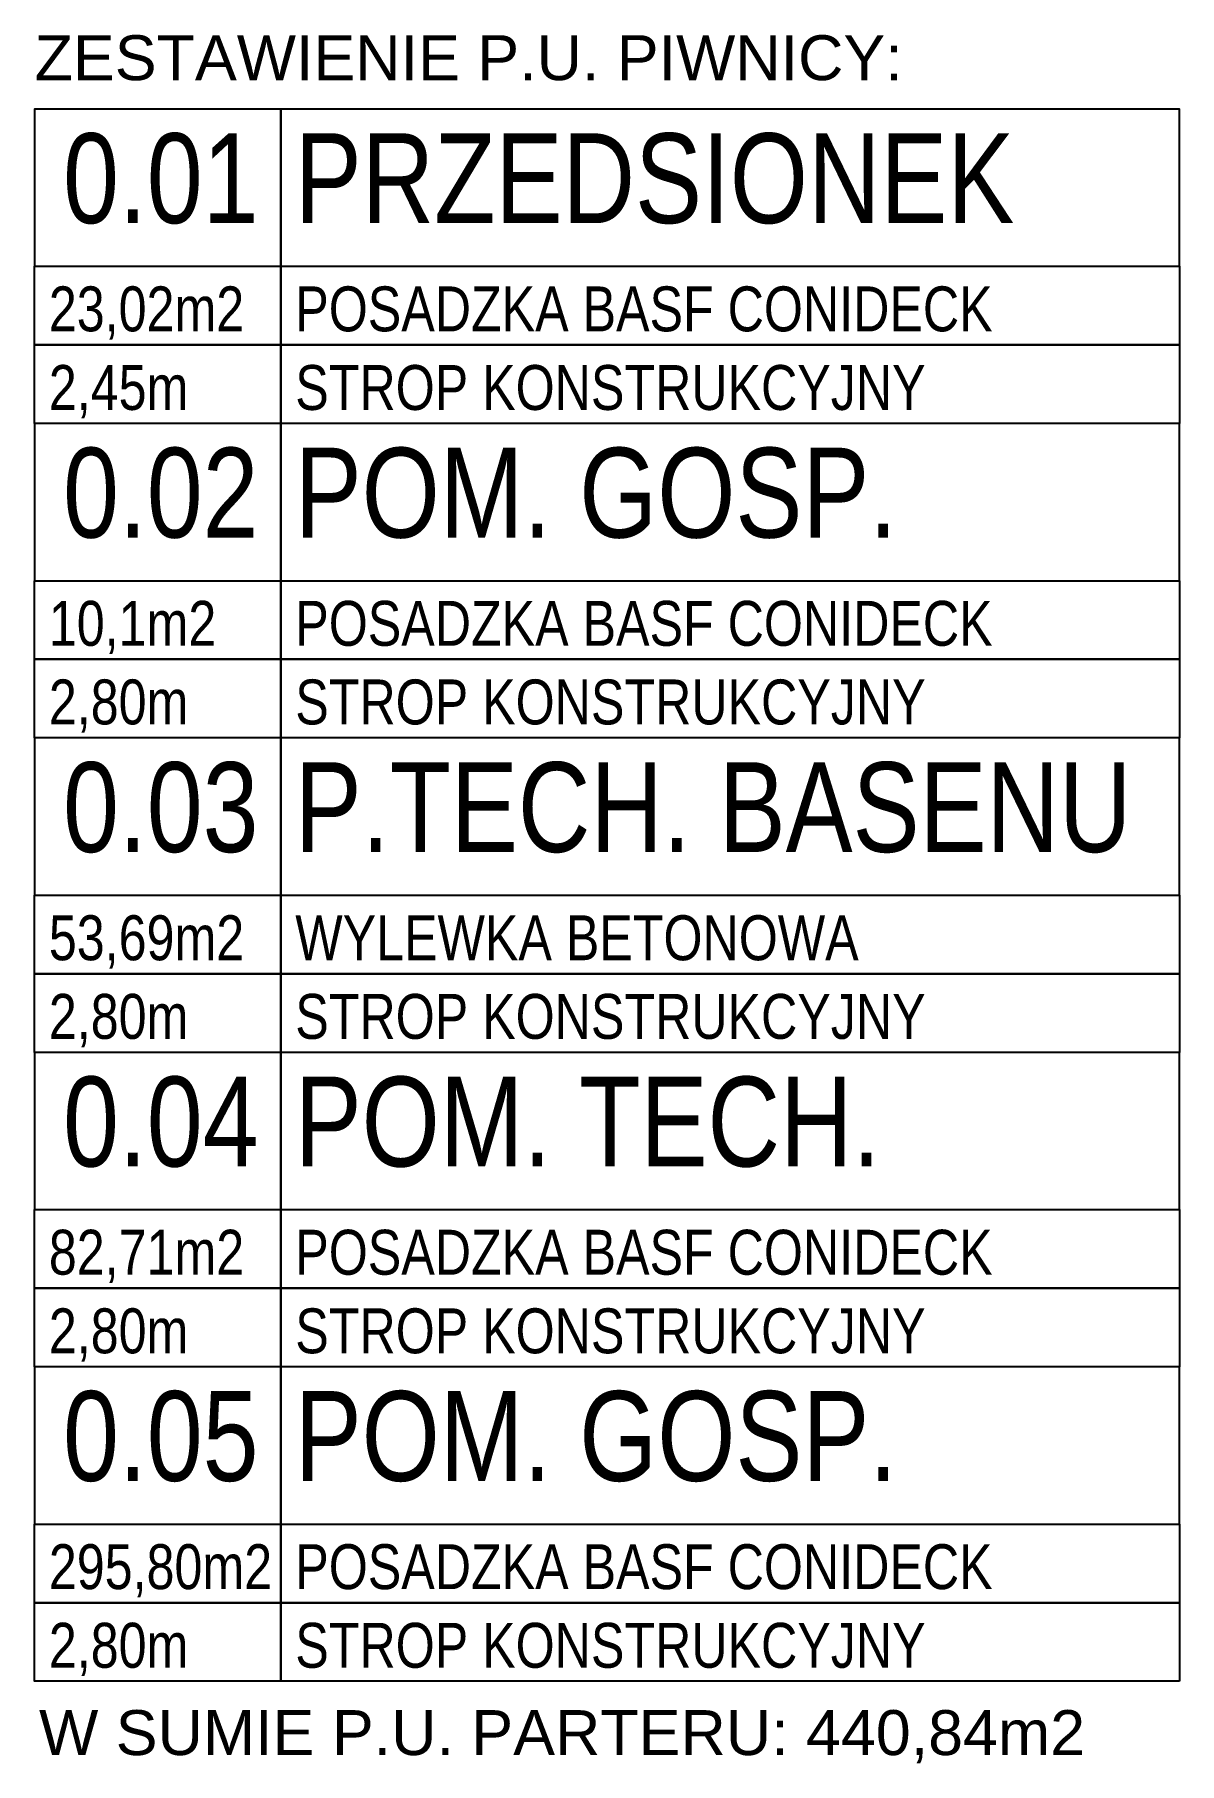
# Model space of a CAD drawing. Header units: millimetres. Extents: x 58205 to 122423, y 1055 to 94479.
# Drawn here: x 67105 to 67564, y 3810 to 4503 of the extents above; entities that cross this region are included whole.
import ezdxf

# ---------------------------------------------------------------- set-up
doc = ezdxf.new("R2010")
doc.units = ezdxf.units.MM
doc.layers.add('+48_OPISY_POM', color=3, linetype='Continuous')
doc.layers.add('OPISY_POMIESZCZEŃ', color=3, linetype='Continuous')
doc.styles.get("Standard").update_dxf_attribs({"font": 'ARIAL.TTF'})
doc.styles.add('WRP_ARIAL', font='ARIAL.TTF', dxfattribs={"width": 0.8})

msp = doc.modelspace()

# ---------------------------------------------------------------- texts
at = {"layer": '+48_OPISY_POM', "char_height": 18, "attachment_point": 1}
for s, insert, width in [('{\\fArial|b0|i0|c238|p34;ZESTAWIENIE P.U. PIWNICY:}', (67104.885, 4502.483), 18081.21238), ('W SUMIE P.U. PARTERU: 440,84m2', (67106.678, 3831.349), 9040.60619)]:
    msp.add_mtext(s, dxfattribs=dict(at, insert=insert, width=width))

# ---------------------------------------------------------------- blocks, each defined once
blk = doc.blocks.new('metka')
at = {"layer": 'OPISY_POMIESZCZEŃ', "ltscale": 5}
for points in [[(0, -35), (200, -35), (200, 0), (0, 0)], [(200, -52.5), (0, -52.5), (0, -35), (200, -35)], [(200, -70), (0, -70), (0, -52.5), (200, -52.5)]]:
    blk.add_lwpolyline(points, close=True, dxfattribs=at)
at = {"layer": 'OPISY_POMIESZCZEŃ', "color": 3, "ltscale": 5, "style": 'WRP_ARIAL', "width": 0.8}
blk.add_attdef('NAZWA', (3.06, -25.4), '', height=20, dxfattribs=at)
at = {"layer": 'OPISY_POMIESZCZEŃ', "ltscale": 5, "style": 'WRP_ARIAL', "width": 0.8}
for tag, p in [('POSADZKA', (3.18, -49.49)), ('SUFIT', (3.18, -66.99))]:
    blk.add_attdef(tag, p, '', height=10, dxfattribs=at)
blk = doc.blocks.new('OPISY_POM_METKA')
at = {"layer": '+48_OPISY_POM', "ltscale": 5}
for points in [[(0, -70), (109.71, -70), (109.71, 0), (0, 0)], [(109.71, -105), (0, -105), (0, -70), (109.71, -70)]]:
    blk.add_lwpolyline(points, close=True, dxfattribs=at)
at = {"layer": '+48_OPISY_POM'}
blk.add_lwpolyline([(109.71, -140), (0, -140), (0, -105), (109.71, -105)], close=True, dxfattribs=at)
at = {"layer": '+48_OPISY_POM', "ltscale": 5, "style": 'WRP_ARIAL', "width": 0.8}
for tag, p, height in [('NRPOM', (25.76, -50.8), 40), ('POW', (6.35, -98.98), 20)]:
    blk.add_attdef(tag, p, '', height=height, dxfattribs=at)
at = {"layer": '+48_OPISY_POM', "style": 'WRP_ARIAL', "width": 0.8}
blk.add_attdef('H', (6.35, -133.98), '', height=20, dxfattribs=at)

# ---------------------------------------------------------------- block references
at = {"layer": '+48_OPISY_POM'}
ref = msp.add_blockref('OPISY_POM_METKA', (67104.885, 4472.917), dxfattribs=dict(at, xscale=0.8999999999941792, yscale=0.8999999999996362, zscale=0.8999999999996874))
ref.add_attrib('H', '2,45m', (67110.603, 4352.34), dxfattribs={"height": 18, "style": 'WRP_ARIAL', "width": 0.8})
ref.add_attrib('NRPOM', '0.01', (67116.309, 4427.197), dxfattribs={"ltscale": 5, "height": 36, "style": 'WRP_ARIAL', "width": 0.8})
ref.add_attrib('POW', '23,02m2', (67110.603, 4383.84), dxfattribs={"ltscale": 5, "height": 18, "style": 'WRP_ARIAL', "width": 0.8})
at = {"layer": '+48_OPISY_POM', "xscale": 1.80000000000291}
for p, yscale, zscale, values in [((67203.623, 4472.917), 1.799999999999272, 1.799999999999613, {'NAZWA': 'PRZEDSIONEK', 'POSADZKA': 'POSADZKA BASF CONIDECK', 'SUFIT': 'STROP KONSTRUKCYJNY'}), ((67203.623, 4346.917), 1.799999999999272, 1.799999999999613, {'NAZWA': 'POM. GOSP.', 'POSADZKA': 'POSADZKA BASF CONIDECK', 'SUFIT': 'STROP KONSTRUKCYJNY'}), ((67203.623, 4220.917), 1.799999999999272, 1.799999999999613, {'NAZWA': 'P.TECH. BASENU', 'POSADZKA': 'WYLEWKA BETONOWA', 'SUFIT': 'STROP KONSTRUKCYJNY'}), ((67203.623, 4094.917), 1.799999999999272, 1.799999999999613, {'NAZWA': 'POM. TECH.', 'POSADZKA': 'POSADZKA BASF CONIDECK', 'SUFIT': 'STROP KONSTRUKCYJNY'}), ((67203.623, 3968.917), 1.80000000000382, 1.800000000002956, {'NAZWA': 'POM. GOSP.', 'POSADZKA': 'POSADZKA BASF CONIDECK', 'SUFIT': 'STROP KONSTRUKCYJNY'})]:
    msp.add_blockref('metka', p, dxfattribs=dict(at, yscale=yscale, zscale=zscale)).add_auto_attribs(values)
at = {"layer": '+48_OPISY_POM'}
ref = msp.add_blockref('OPISY_POM_METKA', (67104.885, 4346.917), dxfattribs=dict(at, xscale=0.8999999999941792, yscale=0.8999999999996362, zscale=0.8999999999998067))
ref.add_attrib('H', '2,80m', (67110.603, 4226.34), dxfattribs={"height": 18, "style": 'WRP_ARIAL', "width": 0.8})
ref.add_attrib('NRPOM', '0.02', (67116.309, 4301.197), dxfattribs={"ltscale": 5, "height": 36, "style": 'WRP_ARIAL', "width": 0.8})
ref.add_attrib('POW', '10,1m2', (67110.603, 4257.84), dxfattribs={"ltscale": 5, "height": 18, "style": 'WRP_ARIAL', "width": 0.8})
ref = msp.add_blockref('OPISY_POM_METKA', (67104.885, 4220.917), dxfattribs=dict(at, xscale=0.8999999999941792, yscale=0.8999999999996362, zscale=0.8999999999996874))
ref.add_attrib('H', '2,80m', (67110.603, 4100.34), dxfattribs={"height": 18, "style": 'WRP_ARIAL', "width": 0.8})
ref.add_attrib('NRPOM', '0.03', (67116.309, 4175.197), dxfattribs={"ltscale": 5, "height": 36, "style": 'WRP_ARIAL', "width": 0.8})
ref.add_attrib('POW', '53,69m2', (67110.603, 4131.84), dxfattribs={"ltscale": 5, "height": 18, "style": 'WRP_ARIAL', "width": 0.8})
ref = msp.add_blockref('OPISY_POM_METKA', (67104.885, 4094.917), dxfattribs=dict(at, xscale=0.8999999999941792, yscale=0.8999999999996362, zscale=0.8999999999996874))
ref.add_attrib('H', '2,80m', (67110.603, 3974.34), dxfattribs={"height": 18, "style": 'WRP_ARIAL', "width": 0.8})
ref.add_attrib('NRPOM', '0.04', (67116.309, 4049.197), dxfattribs={"ltscale": 5, "height": 36, "style": 'WRP_ARIAL', "width": 0.8})
ref.add_attrib('POW', '82,71m2', (67110.603, 4005.84), dxfattribs={"ltscale": 5, "height": 18, "style": 'WRP_ARIAL', "width": 0.8})
ref = msp.add_blockref('OPISY_POM_METKA', (67104.885, 3968.917), dxfattribs=dict(at, xscale=0.8999999999941792, yscale=0.8999999999996362, zscale=0.8999999999996874))
ref.add_attrib('H', '2,80m', (67110.603, 3848.34), dxfattribs={"height": 18, "style": 'WRP_ARIAL', "width": 0.8})
ref.add_attrib('NRPOM', '0.05', (67116.309, 3923.197), dxfattribs={"ltscale": 5, "height": 36, "style": 'WRP_ARIAL', "width": 0.8})
ref.add_attrib('POW', '295,80m2', (67110.603, 3879.84), dxfattribs={"ltscale": 5, "height": 18, "style": 'WRP_ARIAL', "width": 0.8})

msp.set_redraw_order([(e.dxf.handle, doc.entitydb.next_handle()) for e in msp.query("TEXT MTEXT ATTDEF DIMENSION ARC_DIMENSION")])  # texts and dimensions are drawn at this point

doc.saveas('drawing.dxf')
